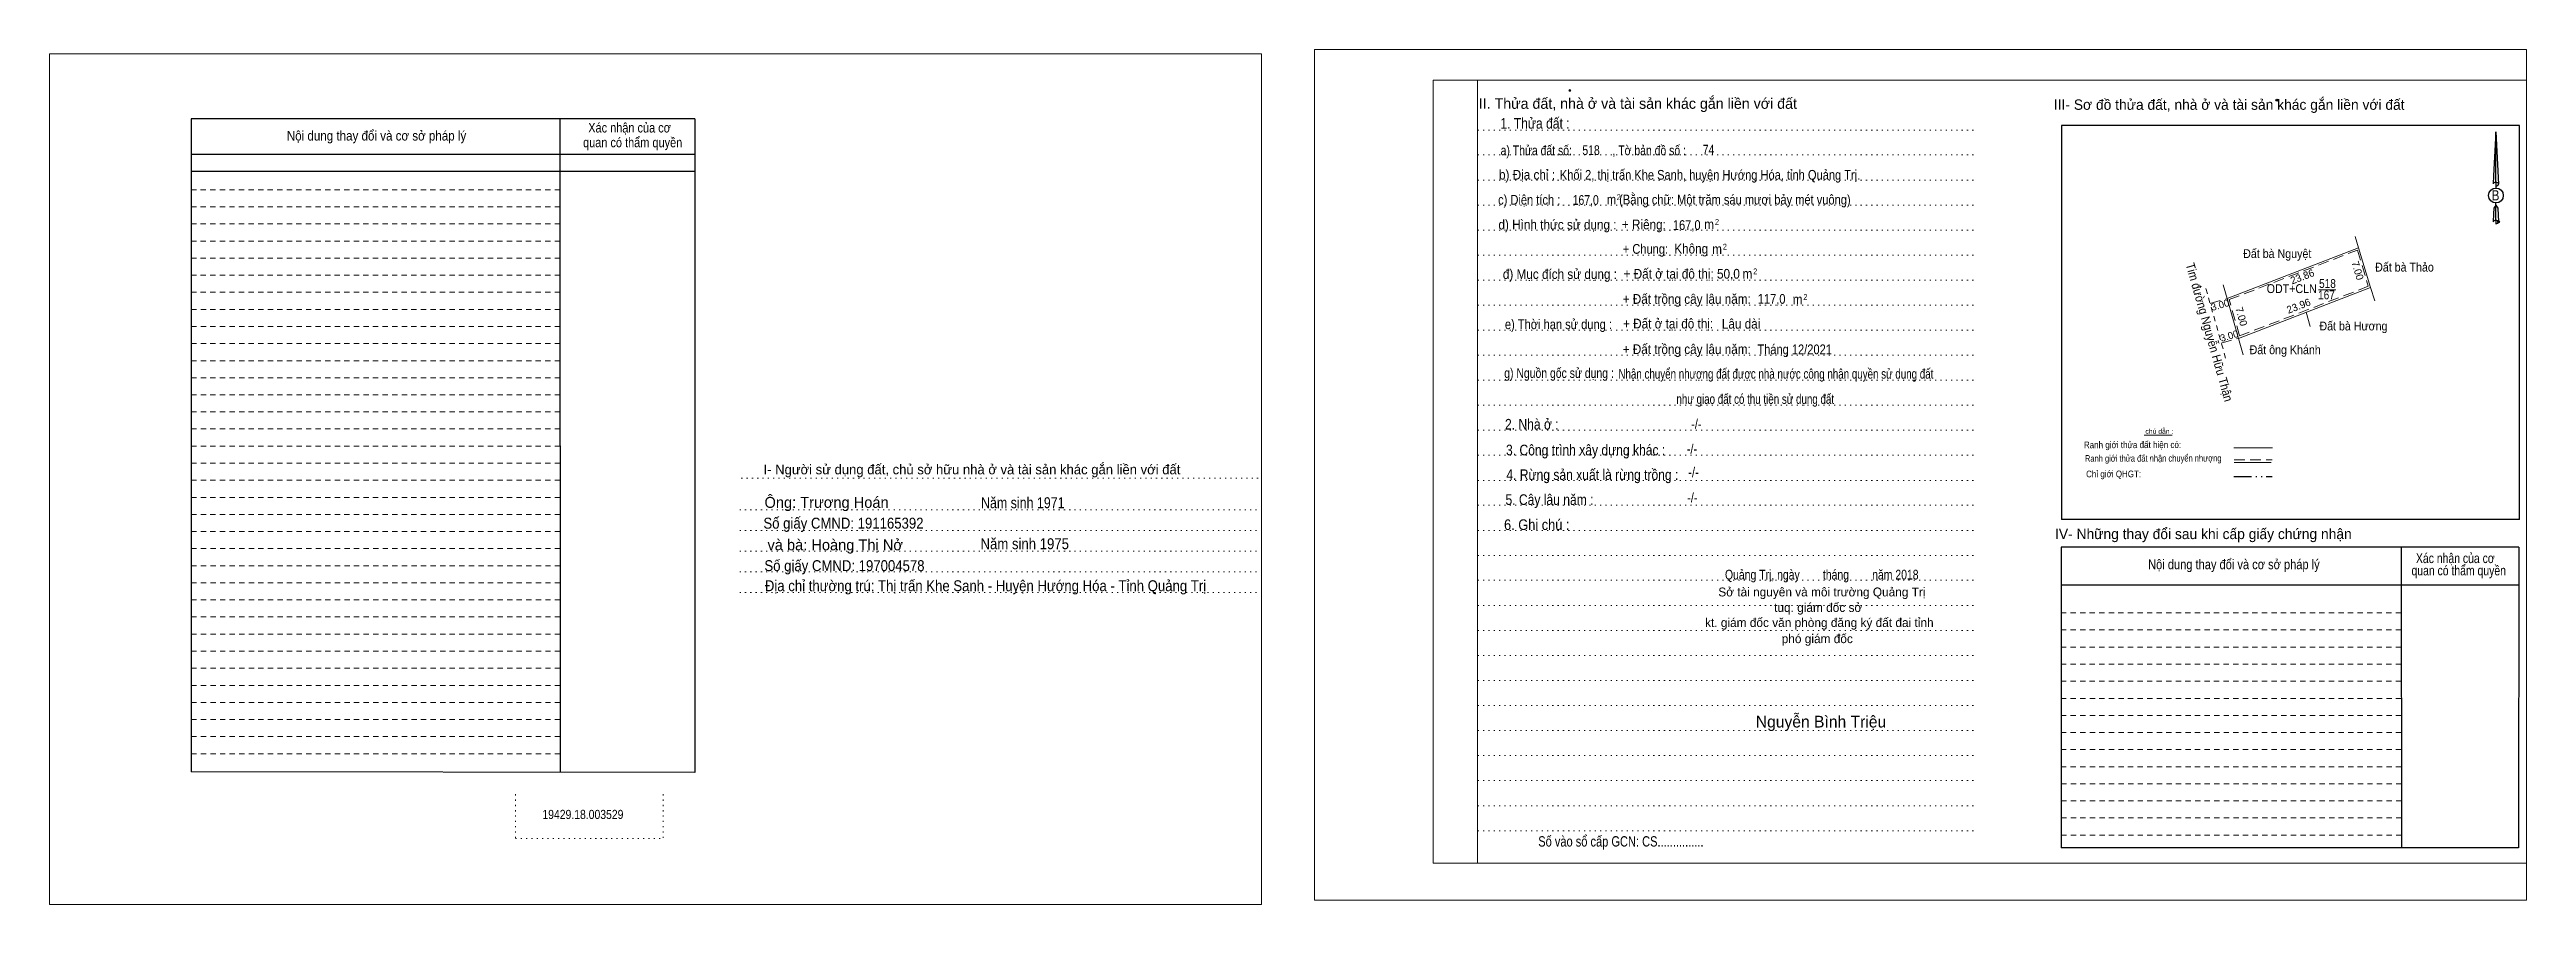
# Model space of a CAD drawing. Header units: metres. Extents: x 550992 to 552121, y 1839301 to 1839469.
# Drawn here: x 551365.6 to 551785, y 1839307.2 to 1839451.9 of the extents above; entities that cross this region are included whole.
import ezdxf
from ezdxf.enums import TextEntityAlignment as Align

# ---------------------------------------------------------------- set-up
doc = ezdxf.new("R2010")
doc.units = ezdxf.units.M
doc.header["$LTSCALE"] = 0.6
doc.header["$PDMODE"] = 32
doc.header["$PDSIZE"] = 0.3
for name, pattern in [('DASH_DOUBLE_DOT', [9.2, 5, -1.2, 0.3, -1.2, 0.3, -1.2]), ('DOTTED', [1.5, 0.3, -1.2]), ('MEDIUM_DASHED', [4.5, 3, -1.5]), ('SHORT_DASHED', [2.7, 1.5, -1.2])]:
    doc.linetypes.add(name, pattern=pattern)
for name, color, linetype, lineweight in [('1', 7, 'DOTTED', 13), ('18', 7, 'Continuous', 25), ('2', 7, 'SHORT_DASHED', 13), ('28', 7, 'Continuous', 25), ('5', 7, 'Continuous', 13), ('55', 7, 'Continuous', 13), ('7', 7, 'Continuous', 13)]:
    doc.layers.add(name, color=color, linetype=linetype, lineweight=lineweight)
doc.layers.add('9', color=7, linetype='Continuous')

msp = doc.modelspace()

# ---------------------------------------------------------------- texts
at = {"layer": '18'}
for s, height, p in [('II. Thửa đất, nhà ở và tài sản khác gắn liền với đất', 1.8, (551634.52, 1839441.85)), ('Sở tài nguyên và môi trường Quảng Trị', 1.5, (551665.68, 1839359.32)), ('kt. giám đốc văn phòng đăng ký đất đai tỉnh', 1.5, (551665.245, 1839354.14)), ('tuq. giám đốc sở', 1.5, (551665.05, 1839356.69)), ('phó giám đốc', 1.5, (551664.895, 1839351.41)), ('Nguyễn Bình Triệu', 1.98, (551665.525, 1839337.13))]:
    msp.add_text(s, height=height, dxfattribs=at).set_placement(p, align=Align.CENTER)
for s, height, width, p in [('1. Thửa đất :', 1.8, 0.85, (551617.105, 1839438.49)), ('a) Thửa đất số:              , Tờ bản đồ số : ', 1.65, 0.8, (551627.22, 1839433.99)), ('518', 1.65, 0.8, (551626.6, 1839434.03)), ('74', 1.65, 0.8, (551646.485, 1839434.11)), ('b) Địa chỉ : ', 1.65, 0.9, (551616.03, 1839429.87)), (' Khối 2, thị trấn Khe Sanh, huyện Hướng Hóa, tỉnh Quảng Trị.', 1.65, 0.85, (551646.48, 1839429.85)), ('c) Diện tích :                                                   ', 1.65, 0.85, (551629.415, 1839425.63)), ('167,0', 1.65, 0.8, (551625.695, 1839425.59)), (' m', 1.65, 0.85, (551629.795, 1839425.67)), ('2', 1, 0.75, (551631.285, 1839426.39)), ('(Bằng chữ: Một trăm sáu mươi bảy mét vuông)', 1.65, 0.85, (551650.95, 1839425.66)), ('B', 1.728, 0.85, (551779.725, 1839426.34)), ('d) Hình thức sử dụng :', 1.65, 0.9, (551620.915, 1839421.43)), ('+ Riêng: ', 1.65, 0.9, (551635.815, 1839421.45)), ('167,0', 1.65, 0.85, (551642.795, 1839421.35)), (' m', 1.65, 0.9, (551646.305, 1839421.49)), ('2', 1, 0.8, (551647.92, 1839422.21)), ('       + Chung:', 1.65, 0.85, (551633.98, 1839417.31)), ('Không', 1.65, 0.9, (551643.55, 1839417.35)), (' m', 1.65, 0.9, (551647.655, 1839417.28)), ('2', 1, 0.8, (551649.25, 1839418)), ('đ) Mục đích sử dụng :', 1.65, 0.9, (551621.325, 1839413.05)), ('+ Đất ở tại đô thị: 50,0', 1.65, 0.9, (551641.945, 1839413.1)), (' m', 1.65, 0.9, (551652.795, 1839413.11)), ('2', 1, 0.8, (551654.39, 1839413.83)), ('+ Đất trồng cây lâu năm: ', 1.65, 0.9, (551643.07, 1839408.84)), ('117,0', 1.65, 0.85, (551657.165, 1839408.85)), (' m', 1.65, 0.9, (551661.285, 1839408.78)), ('2', 1, 0.8, (551662.88, 1839409.5)), ('e) Thời hạn sử dụng :', 1.65, 0.85, (551621.075, 1839404.56)), ('+ Đất ở tại đô thị:', 1.65, 0.9, (551639.645, 1839404.67)), ('Lâu dài', 1.65, 0.9, (551652, 1839404.64)), ('+ Đất trồng cây lâu năm: ', 1.65, 0.9, (551643.07, 1839400.34)), ('Tháng 12/2021', 1.65, 0.85, (551661.065, 1839400.31)), ('g) Nguồn gốc sử dụng :', 1.65, 0.8, (551621.17, 1839396.3)), ('Nhận chuyển nhượng đất được nhà nước công nhận quyền sử dụng đất ', 1.65, 0.75, (551658.12, 1839396.17)), ('như giao đất có thu tiền sử dụng đất', 1.65, 0.75, (551654.395, 1839391.91)), ('2. Nhà ở :', 1.8, 0.85, (551616.565, 1839387.56)), ('3. Công trình xây dựng khác :', 1.8, 0.85, (551625.68, 1839383.2)), ('4. Rừng sản xuất là rừng trồng :', 1.8, 0.85, (551626.815, 1839379.02)), ('5. Cây lâu năm :', 1.8, 0.85, (551619.56, 1839374.8)), ('6. Ghi chú :', 1.8, 0.9, (551617.405, 1839370.56)), ('Quảng Trị, ngày        tháng        năm 2018', 1.65, 0.8, (551665.655, 1839362.18)), ('19429.18.003529', 1.55, 0.85, (551455.92, 1839321.64)), ('Số vào sổ cấp GCN: CS...............', 1.75, 0.8, (551631.65, 1839316.98))]:
    msp.add_text(s, height=height, dxfattribs=dict(at, width=width)).set_placement(p, align=Align.CENTER)
at = {"layer": '2'}
for s, width, p in [('Xác nhận của cơ', 0.85, (551463.815, 1839437.84)), ('Xác nhận của cơ', 0.85, (551463.815, 1839437.84)), ('Nội dung thay đổi và cơ sở pháp lý', 0.9, (551420.98, 1839436.48)), ('Nội dung thay đổi và cơ sở pháp lý', 0.9, (551420.98, 1839436.48)), (' quan có thẩm quyền', 0.85, (551464.085, 1839435.34)), (' quan có thẩm quyền', 0.85, (551464.085, 1839435.34))]:
    msp.add_text(s, height=1.63, dxfattribs=dict(at, width=width)).set_placement(p, align=Align.CENTER)
at = {"layer": '28'}
for s, height, p in [('III- Sơ đồ thửa đất, nhà ở và tài sản khác gắn liền với đất', 1.75, (551734.64, 1839441.68)), ('I- Người sử dụng đất, chủ sở hữu nhà ở và tài sản khác gắn liền với đất', 1.653, (551521.785, 1839379.98)), ('Ông: Trương Hoán', 1.85, (551497.17, 1839374.31)), ('và bà: Hoàng Thị Nở', 1.85, (551498.635, 1839367.12)), ('IV- Những thay đổi sau khi cấp giấy chứng nhận', 1.75, (551730.265, 1839369.02))]:
    msp.add_text(s, height=height, dxfattribs=at).set_placement(p, align=Align.CENTER)
for s, height, width, p in [('-/-', 1.65, 0.85, (551644.425, 1839387.66)), ('-/-', 1.65, 0.85, (551643.685, 1839383.46)), ('-/-', 1.65, 0.85, (551643.945, 1839379.52)), ('Năm sinh 1971', 1.85, 0.85, (551530.39, 1839374.25)), ('-/-', 1.65, 0.85, (551643.745, 1839375.2)), ('Số giấy CMND: 191165392', 1.85, 0.9, (551500.03, 1839370.79)), ('Năm sinh 1975', 1.85, 0.9, (551530.72, 1839367.31)), ('Số giấy CMND: 197004578', 1.85, 0.9, (551500.2, 1839363.6)), ('Nội dung thay đổi và cơ sở pháp lý', 1.65, 0.85, (551735.43, 1839363.92)), (' quan có thẩm quyền', 1.65, 0.8, (551773.245, 1839362.88)), ('Xác nhận của cơ', 1.65, 0.8, (551772.915, 1839364.96)), ('Địa chỉ thường trú: Thị trấn Khe Sanh - Huyện Hướng Hóa - Tỉnh Quảng Trị', 1.85, 0.9, (551524.08, 1839360.2))]:
    msp.add_text(s, height=height, dxfattribs=dict(at, width=width)).set_placement(p, align=Align.CENTER)
at = {"layer": '55'}
for s, height, width, p in [('Ranh giới thửa đất hiện có:', 1.13, 0.9, (551718.2638, 1839384.4176)), ('Ranh giới thửa đất nhận chuyển nhượng', 1.12, 0.85, (551721.7688, 1839382.1358)), ('Chỉ giới QHGT:', 1.125, 0.9, (551715.0688, 1839379.4904))]:
    msp.add_text(s, height=height, rotation=0.127, dxfattribs=dict(at, width=width)).set_placement(p, align=Align.CENTER)
msp.add_text('chú dẫn :', height=0.8323, rotation=359.976, dxfattribs=at).set_placement((551722.8148, 1839386.8388), align=Align.CENTER)
at = {"layer": '7'}
for s, width, p in [('Đất bà Nguyệt', 0.9, (551742.77, 1839416.59)), ('Đất bà Thảo', 0.9, (551764.31, 1839414.3)), ('167', 0.85, (551751.1, 1839409.6)), ('518', 0.85, (551751.27, 1839411.53)), ('Đất bà Hương', 0.9, (551755.665, 1839404.34)), ('Đất ông Khánh', 0.9, (551744.11, 1839400.32))]:
    msp.add_text(s, height=1.5, dxfattribs=dict(at, width=width)).set_placement(p, align=Align.CENTER)
at = {"layer": '7', "width": 0.9}
msp.add_text('Tim đường Nguyễn Hữu Thận', height=1.5, rotation=285.81, dxfattribs=at).set_placement((551730.5591, 1839403.8393), align=Align.CENTER)
at = {"layer": '7'}
for s, height, rotation, p in [('23.86', 1.25, 21.124, (551747.2348, 1839412.8598)), ('7.00', 1.25, 286.676, (551755.777, 1839414.2943)), ('3.00', 1.2, 16.26, (551733.252, 1839408.0664)), ('7.00', 1.25, 285.822, (551736.102, 1839406.5254)), ('3.00', 1.2, 16.26, (551734.822, 1839402.8364))]:
    msp.add_text(s, height=height, rotation=rotation, dxfattribs=at).set_placement(p, align=Align.CENTER)
at = {"layer": '7', "width": 0.9}
msp.add_text('ODT+CLN ', height=1.5, dxfattribs=at).set_placement((551749.96, 1839410.66), align=Align.RIGHT)
at = {"layer": '9'}
msp.add_text('23.96', height=1.25, rotation=21.104, dxfattribs=at).set_placement((551746.605, 1839407.8991), align=Align.CENTER)

# ---------------------------------------------------------------- linework, layer by layer
at = {"layer": '1', "linetype": 'Continuous'}
for p, q in [((551599.86, 1839446.68), (551784.96, 1839446.68)), ((551599.86, 1839446.68), (551599.86, 1839314.18)), ((551784.96, 1839446.68), (551784.96, 1839313.06)), ((551599.86, 1839314.18), (551784.96, 1839314.18))]:
    msp.add_line(p, q, dxfattribs=at)
at = {"layer": '1'}
for p, q in [((551607.36, 1839446.68), (551607.36, 1839314.18)), ((551607.36, 1839446.68), (551607.36, 1839314.18)), ((551607.44, 1839438.26), (551691.98, 1839438.26)), ((551607.44, 1839434.04), (551691.98, 1839434.04)), ((551607.44, 1839429.8), (551691.98, 1839429.8)), ((551607.44, 1839425.56), (551691.98, 1839425.56)), ((551607.44, 1839421.32), (551691.98, 1839421.32)), ((551607.44, 1839417.08), (551691.98, 1839417.08)), ((551607.44, 1839412.86), (551691.98, 1839412.86)), ((551607.44, 1839408.62), (551691.98, 1839408.62)), ((551607.44, 1839404.38), (551691.98, 1839404.38)), ((551607.44, 1839400.14), (551691.98, 1839400.14)), ((551607.44, 1839395.92), (551691.98, 1839395.92)), ((551607.44, 1839391.68), (551691.98, 1839391.68)), ((551607.44, 1839387.44), (551691.98, 1839387.44)), ((551607.44, 1839383.2), (551691.98, 1839383.2)), ((551482.74, 1839379.36), (551570.8, 1839379.36)), ((551607.44, 1839378.96), (551691.98, 1839378.96)), ((551482.46, 1839373.96), (551570.5, 1839373.96)), ((551607.44, 1839374.74), (551691.98, 1839374.74)), ((551482.46, 1839370.46), (551570.5, 1839370.46)), ((551607.44, 1839370.5), (551691.98, 1839370.5)), ((551482.46, 1839366.96), (551570.5, 1839366.96)), ((551607.44, 1839366.26), (551691.98, 1839366.26)), ((551482.46, 1839363.46), (551570.5, 1839363.46)), ((551482.46, 1839359.96), (551570.5, 1839359.96)), ((551607.44, 1839362.04), (551691.98, 1839362.04)), ((551607.44, 1839357.8), (551691.98, 1839357.8)), ((551607.44, 1839353.54), (551691.98, 1839353.54)), ((551607.44, 1839349.32), (551691.98, 1839349.32)), ((551607.44, 1839345.1), (551691.98, 1839345.1)), ((551607.44, 1839340.84), (551691.98, 1839340.84)), ((551607.44, 1839336.6), (551691.98, 1839336.6)), ((551607.44, 1839332.38), (551691.98, 1839332.38)), ((551607.44, 1839328.14), (551691.98, 1839328.14)), ((551444.52, 1839325.82), (551444.52, 1839318.32)), ((551469.5, 1839325.82), (551469.5, 1839318.32)), ((551607.44, 1839323.9), (551691.98, 1839323.9)), ((551444.52, 1839318.32), (551469.5, 1839318.32)), ((551607.44, 1839319.66), (551691.98, 1839319.66))]:
    msp.add_line(p, q, dxfattribs=at)
at = {"layer": '1', "linetype": 'Continuous'}
for points in [[(551579.76, 1839307.88), (551784.96, 1839307.88), (551784.96, 1839451.88), (551579.76, 1839451.88)], [(551365.62, 1839307.18), (551570.82, 1839307.18), (551570.82, 1839451.18), (551365.62, 1839451.18)], [(551365.62, 1839451.18), (551570.82, 1839451.18), (551570.82, 1839307.18), (551365.62, 1839307.18)], [(551365.62, 1839307.18), (551570.82, 1839307.18), (551570.82, 1839451.18), (551365.62, 1839451.18)], [(551607.36, 1839446.68), (551784.96, 1839446.68), (551784.96, 1839314.18), (551607.36, 1839314.18)]]:
    msp.add_lwpolyline(points, close=True, dxfattribs=at)
at = {"layer": '18'}
for p, q in [((551779.78, 1839437.98), (551780.24, 1839429.12)), ((551779.78, 1839437.98), (551780.24, 1839429.12)), ((551779.78, 1839437.98), (551780.24, 1839429.12)), ((551779.4, 1839430.52), (551779.32, 1839429.14)), ((551779.78, 1839429.42), (551779.78, 1839429.08)), ((551779.78, 1839429.08), (551779.78, 1839428.82)), ((551779.78, 1839428.82), (551779.78, 1839428.48)), ((551779.78, 1839428.82), (551779.78, 1839428.48)), ((551779.78, 1839428.82), (551779.78, 1839428.48)), ((551780.24, 1839429.12), (551780.24, 1839429.14)), ((551779.78, 1839425.52), (551779.78, 1839425.92)), ((551779.78, 1839425.52), (551779.78, 1839425.92)), ((551779.78, 1839425.52), (551779.78, 1839425.92)), ((551779.78, 1839425.52), (551780.12, 1839425.02)), ((551779.78, 1839425.52), (551780.12, 1839425.02)), ((551779.78, 1839425.52), (551780.12, 1839425.02)), ((551779.78, 1839423.02), (551779.78, 1839422.68)), ((551779.78, 1839422.68), (551779.78, 1839422.42)), ((551780.12, 1839425.02), (551780.24, 1839422.72)), ((551780.12, 1839425.02), (551780.24, 1839422.72)), ((551780.12, 1839425.02), (551780.24, 1839422.72))]:
    msp.add_line(p, q, dxfattribs=at)
for points in [[(551779.78, 1839429.42), (551779.78, 1839437.98), (551779.4, 1839430.52)], [(551779.78, 1839423.02), (551779.78, 1839425.52), (551779.44, 1839425.02), (551779.4, 1839424.08), (551779.32, 1839422.72)]]:
    msp.add_lwpolyline(points, dxfattribs=at)
msp.add_ellipse((551779.7936, 1839427.1747), major_axis=(0, 1.258), ratio=0.983453, dxfattribs=at)
for centre, start_param, end_param in [((551779.794, 1839429.1132), 1.57079633, 3.07445202), ((551779.794, 1839429.1132), 0.06714063, 1.57079633), ((551779.794, 1839429.1132), 4.71238898, 6.28318531), ((551779.794, 1839422.6927), 2.49106941, 3.07427841), ((551779.794, 1839422.6927), 1.57079633, 2.49106941), ((551779.794, 1839422.6927), 0.06714063, 1.57079633), ((551779.794, 1839422.6927), 4.71238898, 6.28318531)]:
    msp.add_ellipse(centre, major_axis=(0.4535, 0), ratio=0.655448, start_param=start_param, end_param=end_param, dxfattribs=at)
msp.add_point((551780.24, 1839422.72), dxfattribs=at)
at = {"layer": '2', "linetype": 'Continuous', "lineweight": 25}
for p, q in [((551474.88, 1839440.14), (551389.62, 1839440.14)), ((551389.62, 1839440.14), (551389.62, 1839329.62)), ((551452.04, 1839440.14), (551452.08, 1839329.54)), ((551474.88, 1839434.1), (551389.72, 1839434.1)), ((551474.88, 1839431.22), (551389.72, 1839431.22))]:
    msp.add_line(p, q, dxfattribs=at)
at = {"layer": '2'}
for p, q in [((551452.04, 1839428.14), (551389.6, 1839428.14)), ((551452.04, 1839425.26), (551389.6, 1839425.26)), ((551452.04, 1839425.26), (551389.62, 1839425.26)), ((551452.04, 1839422.36), (551389.62, 1839422.36)), ((551452.04, 1839419.46), (551389.62, 1839419.46)), ((551452.04, 1839416.58), (551389.62, 1839416.58)), ((551452.04, 1839413.68), (551389.62, 1839413.68)), ((551452.04, 1839410.8), (551389.62, 1839410.8)), ((551452.06, 1839407.9), (551389.62, 1839407.9)), ((551452.06, 1839405), (551389.62, 1839405)), ((551452.06, 1839402.12), (551389.62, 1839402.12)), ((551452.06, 1839399.22), (551389.62, 1839399.22)), ((551452.06, 1839396.32), (551389.62, 1839396.32)), ((551452.06, 1839393.44), (551389.62, 1839393.44)), ((551452.06, 1839390.54), (551389.62, 1839390.54)), ((551452.06, 1839387.66), (551389.62, 1839387.66)), ((551452.06, 1839384.76), (551389.62, 1839384.76)), ((551452.06, 1839381.86), (551389.62, 1839381.86)), ((551452.06, 1839378.98), (551389.62, 1839378.98)), ((551452.06, 1839376.08), (551389.62, 1839376.08)), ((551452.06, 1839373.18), (551389.62, 1839373.18)), ((551452.06, 1839370.3), (551389.62, 1839370.3)), ((551452.08, 1839367.4), (551389.62, 1839367.4)), ((551452.08, 1839364.5), (551389.62, 1839364.5)), ((551452.08, 1839361.62), (551389.62, 1839361.62)), ((551452.08, 1839358.72), (551389.62, 1839358.72)), ((551452.08, 1839355.84), (551389.62, 1839355.84)), ((551452.08, 1839352.94), (551389.62, 1839352.94)), ((551763.74, 1839353.64), (551706.16, 1839353.64)), ((551452.08, 1839350.04), (551389.62, 1839350.04)), ((551452.08, 1839347.16), (551389.62, 1839347.16)), ((551763.74, 1839350.74), (551706.16, 1839350.74)), ((551763.74, 1839347.84), (551706.16, 1839347.84)), ((551452.08, 1839344.26), (551389.62, 1839344.26)), ((551763.74, 1839344.96), (551706.16, 1839344.96)), ((551452.08, 1839341.36), (551389.62, 1839341.36)), ((551452.08, 1839338.48), (551389.62, 1839338.48)), ((551763.76, 1839342.06), (551706.16, 1839342.06)), ((551763.76, 1839339.18), (551706.16, 1839339.18)), ((551452.08, 1839335.58), (551389.62, 1839335.58)), ((551763.76, 1839336.28), (551706.16, 1839336.28)), ((551452.08, 1839332.7), (551389.62, 1839332.7)), ((551763.76, 1839333.38), (551706.16, 1839333.38)), ((551763.76, 1839330.5), (551706.16, 1839330.5)), ((551763.78, 1839327.6), (551706.16, 1839327.6)), ((551763.78, 1839324.7), (551706.16, 1839324.7)), ((551763.78, 1839321.82), (551706.16, 1839321.82)), ((551763.78, 1839318.92), (551706.16, 1839318.92))]:
    msp.add_line(p, q, dxfattribs=at)
at = {"layer": '2', "linetype": 'Continuous', "lineweight": 25}
msp.add_lwpolyline([(551474.88, 1839440.14), (551474.84, 1839329.5), (551389.62, 1839329.62)], dxfattribs=at)
at = {"layer": '28'}
for p, q in [((551706.24, 1839439), (551706.24, 1839372.36)), ((551783.76, 1839372.36), (551706.24, 1839372.36)), ((551763.74, 1839367.66), (551763.78, 1839316.78)), ((551783.68, 1839367.66), (551783.64, 1839316.78)), ((551783.68, 1839361.2), (551706.16, 1839361.2)), ((551783.64, 1839316.78), (551706.16, 1839316.78))]:
    msp.add_line(p, q, dxfattribs=at)
at = {"layer": '28', "linetype": 'SHORT_DASHED', "lineweight": 13}
msp.add_line((551763.74, 1839356.52), (551706.16, 1839356.52), dxfattribs=at)
at = {"layer": '28'}
for points in [[(551783.76, 1839372.36), (551783.76, 1839439), (551706.24, 1839439)], [(551783.68, 1839367.66), (551706.16, 1839367.66), (551706.16, 1839316.78)]]:
    msp.add_lwpolyline(points, dxfattribs=at)
msp.add_point((551742.7, 1839443.32), dxfattribs=at)
at = {"layer": '5'}
msp.add_point((551623, 1839444.97), dxfattribs=at)
at = {"layer": '55'}
for p, q in [((551720.22, 1839386.62), (551724.96, 1839386.6)), ((551735.44, 1839384.46), (551741.94, 1839384.46)), ((551735.5, 1839381.98), (551741.74, 1839381.98)), ((551735.5, 1839381.98), (551741.74, 1839381.98))]:
    msp.add_line(p, q, dxfattribs=at)
at = {"layer": '55', "linetype": 'MEDIUM_DASHED'}
msp.add_line((551735.48, 1839382.42), (551741.88, 1839382.42), dxfattribs=at)
at = {"layer": '55', "linetype": 'DASH_DOUBLE_DOT', "lineweight": 25}
msp.add_line((551735.4, 1839379.6), (551741.9, 1839379.6), dxfattribs=at)
at = {"layer": '7'}
for p, q in [((551734.28, 1839409.74), (551756.54, 1839418.34)), ((551736.19, 1839403), (551758.55, 1839411.63)), ((551749.76, 1839411.22), (551752.66, 1839411.22)), ((551758.55, 1839411.63), (551759.3, 1839409.37)), ((551748.33, 1839405.03), (551747.67, 1839407.43)), ((551736.19, 1839403), (551736.98, 1839400.22))]:
    msp.add_line(p, q, dxfattribs=at)
at = {"layer": '7', "linetype": 'SHORT_DASHED'}
msp.add_line((551730.69, 1839411.42), (551734.09, 1839399.42), dxfattribs=at)
at = {"layer": '7', "linetype": 'MEDIUM_DASHED'}
for p, q in [((551731.4, 1839408.9), (551734.28, 1839409.74)), ((551733.3, 1839402.18), (551736.19, 1839403))]:
    msp.add_line(p, q, dxfattribs=at)
at = {"layer": '7'}
for points in [[(551755.97, 1839420.25), (551756.54, 1839418.34), (551758.55, 1839411.63)], [(551733.62, 1839412.06), (551734.28, 1839409.74), (551736.19, 1839403)]]:
    msp.add_lwpolyline(points, dxfattribs=at)
at = {"layer": '7', "linetype": 'MEDIUM_DASHED'}
msp.add_lwpolyline([(551756.35, 1839417.94), (551758.18, 1839411.81), (551736.39, 1839403.4), (551734.64, 1839409.56)], close=True, dxfattribs=at)

msp.set_redraw_order([(e.dxf.handle, doc.entitydb.next_handle()) for e in msp.query("TEXT MTEXT ATTDEF DIMENSION ARC_DIMENSION")])  # texts and dimensions are drawn at this point

doc.saveas('drawing.dxf')
